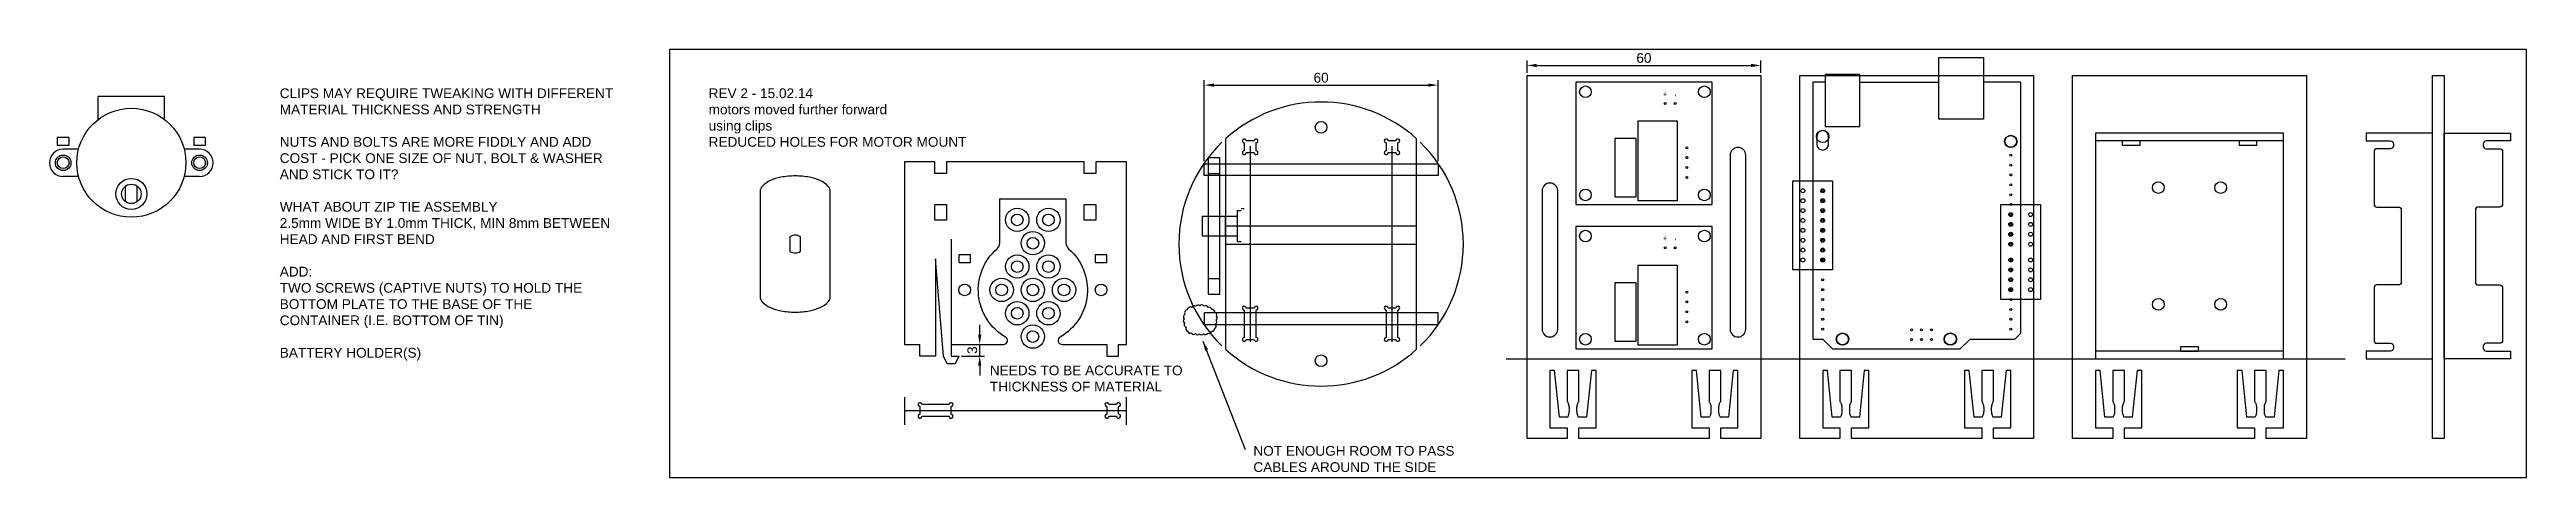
# Model space of a CAD drawing. Header units: millimetres. Extents: x 2162 to 3702, y 470 to 1904.
# Drawn here: x 2251 to 2886, y 1030 to 1140 of the extents above; entities that cross this region are included whole.
import ezdxf

# ---------------------------------------------------------------- set-up
doc = ezdxf.new("R2010")
doc.units = ezdxf.units.MM
doc.layers.add('3 - First Cut', color=3, linetype='Continuous')
doc.layers.add('5 - Final Cut', color=5, linetype='Continuous')
doc.layers.add('NOTES', color=4, linetype='Continuous', plot=False)
doc.styles.get("Standard").update_dxf_attribs({"font": 'arial.ttf'})
doc.dimstyles.new('ISO-25', dxfattribs={"dimtxt": 2.5, "dimasz": 2.5, "dimexe": 1.25, "dimexo": 0.625, "dimtad": 1, "dimtxsty": 'Standard', "dimcen": 2.5, "dimadec": 0, "dimazin": 0, "dimtfac": 1, "dimtmove": 0, "dimatfit": 3, "dimfxl": 1, "dimarcsym": 0})

msp = doc.modelspace()

# ---------------------------------------------------------------- texts
at = {"layer": 'NOTES', "char_height": 2.5, "attachment_point": 1}
for s, width, insert in [('CLIPS MAY REQUIRE TWEAKING WITH DIFFERENT MATERIAL THICKNESS AND STRENGTH\\P\\PNUTS AND BOLTS ARE MORE FIDDLY AND ADD COST - PICK ONE SIZE OF NUT, BOLT & WASHER AND STICK TO IT?\\P\\PWHAT ABOUT ZIP TIE ASSEMBLY\\P2.5mm WIDE BY 1.0mm THICK, MIN 8mm BETWEEN HEAD AND FIRST BEND\\P\\PADD:\\PTWO SCREWS (CAPTIVE NUTS) TO HOLD THE BOTTOM PLATE TO THE BASE OF THE CONTAINER (I.E. BOTTOM OF TIN)\\P\\PBATTERY HOLDER(S)', 85.81976, (2309.951, 1130)), ('REV 2 - 15.02.14\\Pmotors moved further forward\\Pusing clips\\PREDUCED HOLES FOR MOTOR MOUNT', 85.81976, (2420, 1130)), ('NEEDS TO BE ACCURATE TO THICKNESS OF MATERIAL', 49.51707, (2492.153, 1058.778)), ('NOT ENOUGH ROOM TO PASS CABLES AROUND THE SIDE', 53.01711, (2559.776, 1038.102))]:
    msp.add_mtext_dynamic_manual_height_columns(s, width=width, gutter_width=12.5, heights=[0], dxfattribs=dict(at, insert=insert))

# ---------------------------------------------------------------- blocks, each defined once
blk = doc.blocks.new('*D4')
at = {"layer": 'Defpoints', "color": 0, "transparency": 16777216}
for p in [(2484.23, 1064.22), (2489.56, 1064.22), (2484.23, 1061.22)]:
    blk.add_point(p, dxfattribs=at)
at = {"layer": 'NOTES', "color": 0, "lineweight": -2, "transparency": 16777216}
for p, q in [((2489.56, 1066.72), (2489.56, 1069.22)), ((2484.85, 1064.22), (2490.81, 1064.22)), ((2489.56, 1061.22), (2489.56, 1064.22)), ((2484.85, 1061.22), (2490.81, 1061.22)), ((2489.56, 1058.72), (2489.56, 1056.22))]:
    blk.add_line(p, q, dxfattribs=at)
at = {"layer": 'NOTES', "color": 0, "transparency": 16777216}
for points in [[(2489.14, 1066.72), (2489.98, 1066.72), (2489.56, 1064.22)], [(2489.14, 1058.72), (2489.98, 1058.72), (2489.56, 1061.22)]]:
    blk.add_solid(points, dxfattribs=at)
at = {"layer": 'NOTES', "color": 0, "transparency": 16777216, "insert": (2487.66, 1062.72), "char_height": 2.5, "attachment_point": 5, "rotation": 90}
blk.add_mtext('3', dxfattribs=at)
blk = doc.blocks.new('ULN2003_cb')
for points in [[(-15.75, -17.5), (15.75, -17.5), (15.75, 17.5), (-15.75, 17.5)], [(1.25, 7.5), (-13.75, 7.5), (-13.75, 2), (1.25, 2)], [(-14.75, 1.5), (5.75, 1.5), (5.75, -8.5), (-14.75, -8.5)]]:
    blk.add_lwpolyline(points, close=True)
for centre, radius in [((-13.25, 15), 1.5), ((13.25, 15), 1.5), ((10.25, -5.46), 0.254), ((-8.75, -11), 0.254), ((-6.21, -11), 0.254), ((-3.67, -11), 0.254), ((-1.13, -11), 0.254), ((10.25, -8), 0.254), ((-13.25, -15.5), 1.5), ((13.25, -15.5), 1.5)]:
    blk.add_circle(centre, radius)
at = {"insert": (12.03, -4.64), "char_height": 1.5, "attachment_point": 1}
blk.add_mtext_dynamic_manual_height_columns('+\\P-', width=3.719, gutter_width=12.5, heights=[0], dxfattribs=at)
blk = doc.blocks.new('ArduinoUNOR3')
for points in [[(2479.39, 1678.67), (2479.39, 1675.5), (2545.43, 1675.5), (2545.43, 1678.04), (2547.97, 1680.58), (2547.97, 1713.34), (2545.43, 1715.88), (2545.43, 1727.31), (2543.9, 1728.84), (2479.39, 1728.84), (2479.39, 1719.31)], [(2479.39, 1687.56), (2479.39, 1707.88)]]:
    blk.add_lwpolyline(points)
for points in [[(2473.04, 1719.31), (2488.91, 1719.31), (2488.91, 1707.88), (2473.04, 1707.88)], [(2477.48, 1678.67), (2490.82, 1678.67), (2490.82, 1687.56), (2477.48, 1687.56)]]:
    blk.add_lwpolyline(points, close=True)
for centre, radius in [((2494.63, 1726.3), 1.59), ((2498.18, 1726.3), 0.254), ((2500.72, 1726.3), 0.254), ((2503.26, 1726.3), 0.254), ((2505.8, 1726.3), 0.254), ((2508.34, 1726.3), 0.254), ((2510.88, 1726.3), 0.254), ((2513.42, 1726.3), 0.254), ((2515.96, 1726.3), 0.254), ((2518.5, 1726.3), 0.254), ((2521.04, 1726.3), 0.254), ((2525.11, 1726.3), 0.254), ((2527.65, 1726.3), 0.254), ((2530.19, 1726.3), 0.254), ((2532.73, 1726.3), 0.254), ((2535.27, 1726.3), 0.254), ((2537.81, 1726.3), 0.254), ((2540.35, 1726.3), 0.254), ((2542.89, 1726.3), 0.254), ((2545.43, 1710.8), 1.59), ((2543.03, 1705.93), 0.254), ((2543.03, 1703.39), 0.254), ((2545.57, 1705.93), 0.254), ((2545.57, 1703.39), 0.254), ((2543.03, 1700.85), 0.254), ((2545.57, 1700.85), 0.254), ((2545.43, 1683.12), 1.59), ((2493.36, 1678.04), 1.59), ((2507.33, 1678.04), 0.254), ((2509.87, 1678.04), 0.254), ((2512.41, 1678.04), 0.254), ((2514.95, 1678.04), 0.254), ((2517.49, 1678.04), 0.254), ((2520.03, 1678.04), 0.254), ((2522.57, 1678.04), 0.254), ((2525.11, 1678.04), 0.254), ((2530.19, 1678.04), 0.254), ((2532.73, 1678.04), 0.254), ((2535.27, 1678.04), 0.254), ((2537.81, 1678.04), 0.254), ((2540.35, 1678.04), 0.254), ((2542.89, 1678.04), 0.254)]:
    blk.add_circle(centre, radius)
blk = doc.blocks.new('*D7')
at = {"layer": 'Defpoints', "color": 0, "transparency": 16777216}
for p in [(2607.16, 1130.84), (2547.16, 1110.65), (2607.16, 1110.65)]:
    blk.add_point(p, dxfattribs=at)
at = {"layer": 'NOTES', "color": 0, "lineweight": -2, "transparency": 16777216}
for p, q in [((2547.16, 1111.28), (2547.16, 1132.09)), ((2607.16, 1111.28), (2607.16, 1132.09)), ((2549.66, 1130.84), (2604.66, 1130.84))]:
    blk.add_line(p, q, dxfattribs=at)
at = {"layer": 'NOTES', "color": 0, "transparency": 16777216}
for points in [[(2549.66, 1131.26), (2549.66, 1130.43), (2547.16, 1130.84)], [(2604.66, 1131.26), (2604.66, 1130.43), (2607.16, 1130.84)]]:
    blk.add_solid(points, dxfattribs=at)
at = {"layer": 'NOTES', "color": 0, "transparency": 16777216, "insert": (2577.16, 1132.74), "char_height": 2.5, "attachment_point": 5}
blk.add_mtext('60', dxfattribs=at)
blk = doc.blocks.new('*D8')
at = {"layer": 'Defpoints', "color": 0, "transparency": 16777216}
for p in [(2630, 1133.35), (2690, 1135.89), (2690, 1133.35)]:
    blk.add_point(p, dxfattribs=at)
at = {"layer": 'NOTES', "color": 0, "lineweight": -2, "transparency": 16777216}
for p, q in [((2630, 1133.97), (2630, 1137.14)), ((2632.5, 1135.89), (2687.5, 1135.89)), ((2690, 1133.97), (2690, 1137.14))]:
    blk.add_line(p, q, dxfattribs=at)
at = {"layer": 'NOTES', "color": 0, "transparency": 16777216}
for points in [[(2632.5, 1136.31), (2632.5, 1135.48), (2630, 1135.89)], [(2687.5, 1136.31), (2687.5, 1135.48), (2690, 1135.89)]]:
    blk.add_solid(points, dxfattribs=at)
at = {"layer": 'NOTES', "color": 0, "transparency": 16777216, "insert": (2660, 1137.8), "char_height": 2.5, "attachment_point": 5}
blk.add_mtext('60', dxfattribs=at)
blk = doc.blocks.new('stepper_axial')
for p, q in [((-8.5, 11.12), (-8.5, 17)), ((8.5, 17), (-8.5, 17)), ((8.5, 11.12), (8.5, 17)), ((-13.56, 3.5), (-17.5, 3.5)), ((17.5, 3.5), (13.56, 3.5)), ((-1.5, -10), (-1.5, -6)), ((1.5, -10), (1.5, -6)), ((17.5, -3.5), (13.56, -3.5))]:
    blk.add_line(p, q)
blk.add_lwpolyline([(-13.56, -3.5), (-17.5, -3.5)])
for centre, radius in [((0, 0), 14), ((-17.5, 0), 2), ((17.5, 0), 2), ((0, -8), 4), ((0, -8), 2.5)]:
    blk.add_circle(centre, radius)
for centre, start, end in [((-17.5, 0), 90, 270), ((17.5, 0), 270, 90)]:
    blk.add_arc(centre, 3.5, start, end)

# ---------------------------------------------------------------- dimensions: what is measured, and where the dimension line sits
at = {"layer": 'NOTES'}
for base, p1, p2, picture, middle in [((2690, 1135.895), (2630, 1133.346), (2690, 1133.346), '*D8', (2660, 1137.796)), ((2607.16, 1130.843), (2547.16, 1110.652), (2607.16, 1110.652), '*D7', (2577.16, 1132.744))]:
    dim = msp.add_linear_dim(base=base, p1=p1, p2=p2, dimstyle='ISO-25', dxfattribs=at)
    dim.commit()
    dim.dimension.update_dxf_attribs({"geometry": picture, "text_midpoint": middle})
dim = msp.add_linear_dim(base=(2489.56, 1064.215), p1=(2484.227, 1061.215), p2=(2484.227, 1064.215), angle=90, dimstyle='ISO-25', dxfattribs=at)
dim.commit()
dim.dimension.update_dxf_attribs({"geometry": '*D4', "text_midpoint": (2487.658, 1062.715)})

# ---------------------------------------------------------------- linework, layer by layer
at = {"layer": '3 - First Cut'}
for points in [[(2704.37, 1115.651, 1), (2707.37, 1115.651), (2707.37, 1117.651, 1), (2704.37, 1117.651)], [(2560.46, 1113.987), (2560.46, 1115.987, 2.4142136), (2559.96, 1116.487), (2557.96, 1116.487, 2.4142136), (2557.46, 1115.987), (2557.46, 1113.987, 2.4142136), (2557.96, 1113.487), (2559.96, 1113.487, 2.4142136)], [(2596.86, 1113.987), (2596.86, 1115.987, 2.4142136), (2596.36, 1116.487), (2594.36, 1116.487, 2.4142136), (2593.86, 1115.987), (2593.86, 1113.987, 2.4142136), (2594.36, 1113.487), (2596.36, 1113.487, 2.4142136)], [(2682.13, 1068.121, 1), (2686.13, 1068.121), (2686.13, 1112.825, 1), (2682.13, 1112.825)], [(2633.87, 1068.121, 1), (2637.87, 1068.121), (2637.87, 1103.681, 1), (2633.87, 1103.681)], [(2443.573, 1088.138), (2443.573, 1091.862, 0.3243537), (2440.873, 1091.862), (2440.873, 1088.138, 0.3243537)], [(2560.46, 1066.013), (2560.46, 1073.013, 2.4142136), (2559.96, 1073.513), (2557.96, 1073.513, 2.4142136), (2557.46, 1073.013), (2557.46, 1066.013, 2.4142136), (2557.96, 1065.513), (2559.96, 1065.513, 2.4142136)], [(2596.86, 1066.013), (2596.86, 1073.013, 2.4142136), (2596.36, 1073.513), (2594.36, 1073.513, 2.4142136), (2593.86, 1073.013), (2593.86, 1066.013, 2.4142136), (2594.36, 1065.513), (2596.36, 1065.513, 2.4142136)]]:
    msp.add_lwpolyline(points, format="xyb", close=True, dxfattribs=at)
for points in [[(2478.061, 1100.125), (2481.061, 1100.125), (2481.061, 1096.125), (2478.061, 1096.125)], [(2516.365, 1100.125), (2519.365, 1100.125), (2519.365, 1096.125), (2516.365, 1096.125)], [(2484.2, 1085.215), (2487.2, 1085.215), (2487.2, 1087.215), (2484.2, 1087.215)], [(2519.2, 1085.215), (2522.2, 1085.215), (2522.2, 1087.215), (2519.2, 1087.215)]]:
    msp.add_lwpolyline(points, close=True, dxfattribs=at)
for centre in [(2645, 1129.121), (2675.5, 1129.121), (2577.16, 1120), (2754.13, 1116.381), (2792, 1104.5), (2808, 1104.5), (2645, 1102.621), (2675.5, 1102.621), (2499.2, 1096.215), (2507.2, 1096.215), (2645, 1092.041), (2675.5, 1092.041), (2503.2, 1090.215), (2499.2, 1084.215), (2507.2, 1084.215), (2485.7, 1078.215), (2495.2, 1078.215), (2503.2, 1078.215), (2511.2, 1078.215), (2520.7, 1078.215), (2792, 1074.5), (2808, 1074.5), (2499.2, 1072.215), (2507.2, 1072.215), (2503.2, 1066.215), (2577.16, 1060), (2645, 1065.541), (2675.5, 1065.541), (2710.95, 1065.581), (2738.636, 1065.581)]:
    msp.add_circle(centre, 1.5, dxfattribs=at)
at = {"layer": '5 - Final Cut'}
for points in [[(2640.3, 1040), (2630, 1040), (2630, 1133.346), (2690, 1133.346), (2690, 1040), (2679.7, 1040)], [(2710.3, 1040), (2700, 1040), (2700, 1133.346), (2760, 1133.346), (2760, 1040), (2749.7, 1040)], [(2780.3, 1040), (2770, 1040), (2770, 1133.346), (2830, 1133.346), (2830, 1040), (2819.7, 1040)], [(2482.227, 1091.215), (2482.227, 1061.215), (2484.227, 1061.215), (2483.227, 1059.215), (2481.227, 1059.215), (2480.227, 1061.215), (2478.227, 1086.215), (2478.227, 1061.215), (2474.227, 1061.215), (2474.227, 1064.215)], [(2676.7, 1040), (2643.3, 1040)], [(2746.7, 1040), (2713.3, 1040)], [(2816.7, 1040), (2783.3, 1040)]]:
    msp.add_lwpolyline(points, dxfattribs=at)
for points in [[(2601.66, 1062.945), (2601.66, 1117.055, 0.3854899), (2552.66, 1117.055), (2552.66, 1062.945, 0.3854899)], [(2433.223, 1076.5, 0.1897819), (2433.743, 1075.181, 0.1009323), (2435.859, 1073.672, 0.0591107), (2438.566, 1072.834, 0.0455456), (2442.223, 1072.5, 0.0455456), (2445.881, 1072.834, 0.0591107), (2448.587, 1073.672, 0.1009323), (2450.704, 1075.181, 0.1897819), (2451.223, 1076.5), (2451.223, 1103.5, 0.1897819), (2450.704, 1104.819, 0.1009323), (2448.587, 1106.328, 0.0591107), (2445.881, 1107.166, 0.0455456), (2442.223, 1107.5, 0.0455456), (2438.566, 1107.166, 0.0591107), (2435.859, 1106.328, 0.1009323), (2433.743, 1104.819, 0.1897819), (2433.223, 1103.5)]]:
    msp.add_lwpolyline(points, format="xyb", close=True, dxfattribs=at)
for points in [[(2482.227, 1064.215), (2495.717, 1064.215, 0.7678377), (2496.215, 1066.082, -0.5153605), (2494.012, 1088.779, 0.2170558), (2494.7, 1090.288), (2494.7, 1101.599), (2511.7, 1101.599), (2511.7, 1090.288, 0.2170558), (2512.387, 1088.779, -0.5153603), (2510.184, 1066.082, 0.7678359), (2510.683, 1064.215), (2522.2, 1064.215), (2522.2, 1061.215), (2525.2, 1061.215), (2525.2, 1064.215), (2527.2, 1064.215), (2527.2, 1111.125), (2519.365, 1111.125), (2519.365, 1108.125), (2516.365, 1108.125), (2516.365, 1111.125), (2481.061, 1111.125), (2481.061, 1108.125), (2478.061, 1108.125), (2478.061, 1111.125), (2470.227, 1111.125), (2470.227, 1064.215), (2474.227, 1064.215)], [(2643.3, 1040), (2643.3, 1042.779), (2647.735, 1042.779), (2647.735, 1057.5), (2646.532, 1057.5), (2645.3, 1045.5), (2643.3, 1045.5, -0.308613), (2643.167, 1045.591), (2643.028, 1045.946, -0.0936315), (2642.821, 1047.04), (2642.821, 1047.96, -0.0936315), (2643.028, 1049.054), (2643.167, 1049.409, -0.308613), (2643.3, 1049.5), (2643.3, 1057.5), (2640.3, 1057.5), (2640.3, 1049.5, -0.308613), (2640.433, 1049.409), (2640.572, 1049.054, -0.0936315), (2640.779, 1047.96), (2640.779, 1047.04, -0.0936315), (2640.572, 1045.946), (2640.433, 1045.591, -0.308613), (2640.3, 1045.5), (2638.3, 1045.5), (2637.068, 1057.5), (2635.865, 1057.5), (2635.865, 1042.779), (2640.3, 1042.779), (2640.3, 1040)], [(2679.7, 1040), (2679.7, 1042.779), (2684.135, 1042.779), (2684.135, 1057.5), (2682.932, 1057.5), (2681.7, 1045.5), (2679.7, 1045.5, -0.308613), (2679.567, 1045.591), (2679.428, 1045.946, -0.0936315), (2679.221, 1047.04), (2679.221, 1047.96, -0.0936315), (2679.428, 1049.054), (2679.567, 1049.409, -0.308613), (2679.7, 1049.5), (2679.7, 1057.5), (2676.7, 1057.5), (2676.7, 1049.5, -0.308613), (2676.833, 1049.409), (2676.972, 1049.054, -0.0936315), (2677.179, 1047.96), (2677.179, 1047.04, -0.0936315), (2676.972, 1045.946), (2676.833, 1045.591, -0.308613), (2676.7, 1045.5), (2674.7, 1045.5), (2673.468, 1057.5), (2672.265, 1057.5), (2672.265, 1042.779), (2676.7, 1042.779), (2676.7, 1040)], [(2713.3, 1040), (2713.3, 1042.779), (2717.735, 1042.779), (2717.735, 1057.5), (2716.532, 1057.5), (2715.3, 1045.5), (2713.3, 1045.5, -0.308613), (2713.167, 1045.591), (2713.028, 1045.946, -0.0936315), (2712.821, 1047.04), (2712.821, 1047.96, -0.0936315), (2713.028, 1049.054), (2713.167, 1049.409, -0.308613), (2713.3, 1049.5), (2713.3, 1057.5), (2710.3, 1057.5), (2710.3, 1049.5, -0.308613), (2710.433, 1049.409), (2710.572, 1049.054, -0.0936315), (2710.779, 1047.96), (2710.779, 1047.04, -0.0936315), (2710.572, 1045.946), (2710.433, 1045.591, -0.308613), (2710.3, 1045.5), (2708.3, 1045.5), (2707.068, 1057.5), (2705.865, 1057.5), (2705.865, 1042.779), (2710.3, 1042.779), (2710.3, 1040)], [(2749.7, 1040), (2749.7, 1042.779), (2754.135, 1042.779), (2754.135, 1057.5), (2752.932, 1057.5), (2751.7, 1045.5), (2749.7, 1045.5, -0.308613), (2749.567, 1045.591), (2749.428, 1045.946, -0.0936315), (2749.221, 1047.04), (2749.221, 1047.96, -0.0936315), (2749.428, 1049.054), (2749.567, 1049.409, -0.308613), (2749.7, 1049.5), (2749.7, 1057.5), (2746.7, 1057.5), (2746.7, 1049.5, -0.308613), (2746.833, 1049.409), (2746.972, 1049.054, -0.0936315), (2747.179, 1047.96), (2747.179, 1047.04, -0.0936315), (2746.972, 1045.946), (2746.833, 1045.591, -0.308613), (2746.7, 1045.5), (2744.7, 1045.5), (2743.468, 1057.5), (2742.265, 1057.5), (2742.265, 1042.779), (2746.7, 1042.779), (2746.7, 1040)], [(2783.3, 1040), (2783.3, 1042.779), (2787.735, 1042.779), (2787.735, 1057.5), (2786.532, 1057.5), (2785.3, 1045.5), (2783.3, 1045.5, -0.308613), (2783.167, 1045.591), (2783.028, 1045.946, -0.0936315), (2782.821, 1047.04), (2782.821, 1047.96, -0.0936315), (2783.028, 1049.054), (2783.167, 1049.409, -0.308613), (2783.3, 1049.5), (2783.3, 1057.5), (2780.3, 1057.5), (2780.3, 1049.5, -0.308613), (2780.433, 1049.409), (2780.572, 1049.054, -0.0936315), (2780.779, 1047.96), (2780.779, 1047.04, -0.0936315), (2780.572, 1045.946), (2780.433, 1045.591, -0.308613), (2780.3, 1045.5), (2778.3, 1045.5), (2777.068, 1057.5), (2775.865, 1057.5), (2775.865, 1042.779), (2780.3, 1042.779), (2780.3, 1040)], [(2819.7, 1040), (2819.7, 1042.779), (2824.135, 1042.779), (2824.135, 1057.5), (2822.932, 1057.5), (2821.7, 1045.5), (2819.7, 1045.5, -0.308613), (2819.567, 1045.591), (2819.428, 1045.946, -0.0936315), (2819.221, 1047.04), (2819.221, 1047.96, -0.0936315), (2819.428, 1049.054), (2819.567, 1049.409, -0.308613), (2819.7, 1049.5), (2819.7, 1057.5), (2816.7, 1057.5), (2816.7, 1049.5, -0.308613), (2816.833, 1049.409), (2816.972, 1049.054, -0.0936315), (2817.179, 1047.96), (2817.179, 1047.04, -0.0936315), (2816.972, 1045.946), (2816.833, 1045.591, -0.308613), (2816.7, 1045.5), (2814.7, 1045.5), (2813.468, 1057.5), (2812.265, 1057.5), (2812.265, 1042.779), (2816.7, 1042.779), (2816.7, 1040)]]:
    msp.add_lwpolyline(points, format="xyb", dxfattribs=at)
for centre in [(2499.2, 1096.215), (2503.2, 1090.215), (2507.2, 1096.215), (2499.2, 1084.215), (2507.2, 1084.215), (2495.2, 1078.215), (2503.2, 1078.215), (2511.2, 1078.215), (2499.2, 1072.215), (2507.2, 1072.215), (2503.2, 1066.215)]:
    msp.add_circle(centre, 3, dxfattribs=at)
at = {"layer": 'NOTES'}
for p, q in [((2558.96, 1115.152), (2558.96, 1064.848)), ((2595.36, 1064.848), (2595.36, 1115.152)), ((2824.1, 1116.5), (2775.9, 1116.5)), ((2548.195, 1108.152), (2551.195, 1108.152)), ((2546.66, 1097.152), (2546.66, 1092.152)), ((2546.66, 1097.152), (2555.66, 1097.152)), ((2552.66, 1092.152), (2552.66, 1097.152)), ((2552.66, 1094.652), (2601.66, 1094.652)), ((2555.66, 1098.652), (2555.66, 1090.652)), ((2555.66, 1098.652), (2556.66, 1098.652)), ((2556.66, 1099.152), (2557.46, 1099.152)), ((2546.66, 1092.152), (2555.66, 1092.152)), ((2552.66, 1090), (2601.66, 1090)), ((2555.66, 1090.652), (2556.66, 1090.652)), ((2548.195, 1081.152), (2551.195, 1081.152)), ((2824.1, 1062.5), (2775.9, 1062.5)), ((2624.655, 1060.5), (2839.973, 1060.5)), ((2470.227, 1050.658), (2470.227, 1043.551)), ((2527.2, 1043.551), (2527.2, 1050.658)), ((2470.227, 1047.247), (2527.2, 1047.247))]:
    msp.add_line(p, q, dxfattribs=at)
for points in [[(2410, 1030), (2886.457, 1030), (2886.457, 1140), (2410, 1140)], [(2865.349, 1040), (2862.349, 1040), (2862.349, 1133.346), (2865.349, 1133.346)], [(2252.879, 1115.38), (2255.879, 1115.38), (2255.879, 1117.38), (2252.879, 1117.38)], [(2287.879, 1115.38), (2290.879, 1115.38), (2290.879, 1117.38), (2287.879, 1117.38)], [(2824.1, 1060.5), (2824.1, 1118.5), (2775.9, 1118.5), (2775.9, 1060.5)], [(2787.3, 1115.399), (2787.3, 1116.5), (2782.7, 1116.5), (2782.7, 1115.399)], [(2817.3, 1115.399), (2817.3, 1116.5), (2812.7, 1116.5), (2812.7, 1115.399)], [(2607.16, 1107.652), (2547.16, 1107.652), (2547.16, 1110.652), (2607.16, 1110.652)], [(2548.195, 1077.152), (2551.195, 1077.152), (2551.195, 1112.152), (2548.195, 1112.152)], [(2698.25, 1106.221), (2708.41, 1106.221), (2708.41, 1083.361), (2698.25, 1083.361)], [(2751.59, 1100.125), (2761.75, 1100.125), (2761.75, 1075.741), (2751.59, 1075.741)], [(2607.16, 1072.348), (2547.16, 1072.348), (2547.16, 1069.348), (2607.16, 1069.348)], [(2802.3, 1062.5), (2802.3, 1063.601), (2797.7, 1063.601), (2797.7, 1062.5)]]:
    msp.add_lwpolyline(points, close=True, dxfattribs=at)
for points in [[(2853.599, 1079.5), (2848.099, 1079.5, 0.4142136), (2847.349, 1078.75), (2847.349, 1065.25, 0.4142136), (2848.099, 1064.5), (2851.599, 1064.5, -0.4142136), (2852.349, 1063.75), (2852.349, 1063.25, -0.4142136), (2851.599, 1062.5), (2845.349, 1062.5), (2845.349, 1060.5), (2862.349, 1060.5), (2862.349, 1118.5), (2845.349, 1118.5), (2845.349, 1116.5), (2851.599, 1116.5, -0.4142136), (2852.349, 1115.75), (2852.349, 1115.25, -0.4142136), (2851.599, 1114.5), (2848.099, 1114.5, 0.4142136), (2847.349, 1113.75), (2847.349, 1100.25, 0.4142136), (2848.099, 1099.5), (2853.599, 1099.5, -0.4142136), (2854.349, 1098.75), (2854.349, 1080.25, -0.4142136)], [(2874.099, 1079.5), (2879.599, 1079.5, -0.4142136), (2880.349, 1078.75), (2880.349, 1065.25, -0.4142136), (2879.599, 1064.5), (2876.099, 1064.5, 0.4142136), (2875.349, 1063.75), (2875.349, 1063.25, 0.4142136), (2876.099, 1062.5), (2882.349, 1062.5), (2882.349, 1060.5), (2865.349, 1060.5), (2865.349, 1118.5), (2882.349, 1118.5), (2882.349, 1116.5), (2876.099, 1116.5, 0.4142136), (2875.349, 1115.75), (2875.349, 1115.25, 0.4142136), (2876.099, 1114.5), (2879.599, 1114.5, -0.4142136), (2880.349, 1113.75), (2880.349, 1100.25, -0.4142136), (2879.599, 1099.5), (2874.099, 1099.5, 0.4142136), (2873.349, 1098.75), (2873.349, 1080.25, 0.4142136)], [(2542.821, 1073.122, 0.5205671), (2542.223, 1071.97, 0.5205671), (2542.223, 1071.97, 0.5205671), (2542.053, 1070.775, 0.5205671), (2542.053, 1070.775, 0.5205671), (2542.138, 1069.666, 0.5205671), (2542.138, 1069.666, 0.5205671), (2542.522, 1068.642, 0.5205671), (2542.522, 1068.642, 0.5205671), (2542.906, 1067.618, 0.5205671), (2542.906, 1067.618, 0.5205671), (2543.845, 1067.148, 0.5205671), (2543.845, 1067.148, 0.5205671), (2544.955, 1066.978, 0.5205671), (2544.955, 1066.978, 0.5205671), (2545.979, 1066.935, 0.5205671), (2545.979, 1066.935, 0.5205671), (2547.046, 1066.935, 0.5205671), (2547.046, 1066.935, 0.5205671), (2548.114, 1067.106, 0.5205671), (2548.114, 1067.106, 0.5205671), (2549.095, 1067.618, 0.5205671), (2549.095, 1067.618, 0.5205671), (2549.864, 1068.343, 0.5205671), (2549.864, 1068.343, 0.5205671), (2550.12, 1069.41, 0.5205671), (2550.12, 1069.41, 0.5205671), (2550.162, 1070.476, 0.5205671), (2550.162, 1070.476, 0.5205671), (2550.333, 1071.5, 0.5205671), (2550.333, 1071.5, 0.5205671), (2549.864, 1072.482, 0.5205671), (2549.864, 1072.482, 0.5205671), (2549.095, 1073.164, 0.5205671), (2549.095, 1073.164, 0.5205671), (2548.199, 1073.719, 0.5205671), (2548.199, 1073.719, 0.5205671), (2547.175, 1074.018, 0.5205671), (2547.175, 1074.018, 0.5205671), (2546.065, 1074.103, 0.5205671), (2546.065, 1074.103, 0.5205671), (2545.04, 1074.018, 0.5205671), (2545.04, 1074.018, 0.5205671), (2544.059, 1073.719, 0.5205671), (2544.059, 1073.719, 0.5205671)], [(2474.727, 1045.747), (2481.727, 1045.747, 2.4142136), (2482.227, 1046.247), (2482.227, 1048.247, 2.4142136), (2481.727, 1048.747), (2474.727, 1048.747, 2.4142136), (2474.227, 1048.247), (2474.227, 1046.247, 2.4142136)], [(2522.7, 1045.747), (2524.7, 1045.747, 2.4142136), (2525.2, 1046.247), (2525.2, 1048.247, 2.4142136), (2524.7, 1048.747), (2522.7, 1048.747, 2.4142136), (2522.2, 1048.247), (2522.2, 1046.247, 2.4142136)]]:
    msp.add_lwpolyline(points, format="xyb", close=True, dxfattribs=at)
for centre, radius in [((2254.379, 1110.88), 1.5), ((2289.379, 1110.88), 1.5), ((2700.79, 1103.681), 0.51), ((2700.79, 1101.141), 0.51), ((2705.87, 1103.681), 0.51), ((2705.87, 1101.141), 0.51), ((2700.79, 1098.601), 0.51), ((2700.79, 1096.061), 0.51), ((2700.79, 1093.521), 0.51), ((2705.87, 1098.601), 0.51), ((2705.87, 1096.061), 0.51), ((2705.87, 1093.521), 0.51), ((2754.13, 1097.585), 0.51), ((2754.13, 1095.045), 0.51), ((2759.21, 1097.585), 0.51), ((2759.21, 1095.045), 0.51), ((2700.79, 1090.981), 0.51), ((2700.79, 1088.441), 0.51), ((2705.87, 1090.981), 0.51), ((2705.87, 1088.441), 0.51), ((2754.13, 1092.505), 0.51), ((2754.13, 1089.965), 0.51), ((2759.21, 1092.505), 0.51), ((2759.21, 1089.965), 0.51), ((2700.79, 1085.901), 0.51), ((2705.87, 1085.901), 0.51), ((2754.13, 1085.901), 0.51), ((2754.13, 1083.361), 0.51), ((2754.13, 1080.821), 0.51), ((2759.21, 1085.901), 0.51), ((2759.21, 1083.361), 0.51), ((2759.21, 1080.821), 0.51), ((2754.13, 1078.281), 0.51), ((2759.21, 1078.281), 0.51)]:
    msp.add_circle(centre, radius, dxfattribs=at)
for start, end in [(134.221409, 225.778591), (314.221409, 45.778591)]:
    msp.add_arc((2577.16, 1090), 36.5, start, end, dxfattribs=at)

# ---------------------------------------------------------------- block references
for name, p, rotation in [('ArduinoUNOR3', (1027.831, 3611.008), 270), ('ULN2003_cb', (2660, 1115.871), 90), ('ULN2003_cb', (2660, 1078.791), 90)]:
    msp.add_blockref(name, p, dxfattribs=dict(at, rotation=rotation))
msp.add_blockref('stepper_axial', (2271.879, 1110.88), dxfattribs=at)

msp.set_redraw_order([(e.dxf.handle, doc.entitydb.next_handle()) for e in msp.query("TEXT MTEXT ATTDEF DIMENSION ARC_DIMENSION")])  # texts and dimensions are drawn at this point

# ---------------------------------------------------------------- leaders
msp.add_leader([(2546.852, 1065.078), (2557.685, 1037.168)], dimstyle='ISO-25', override={"dimgap": 0.625, "dimtad": 0}, dxfattribs=at)

doc.saveas('drawing.dxf')
